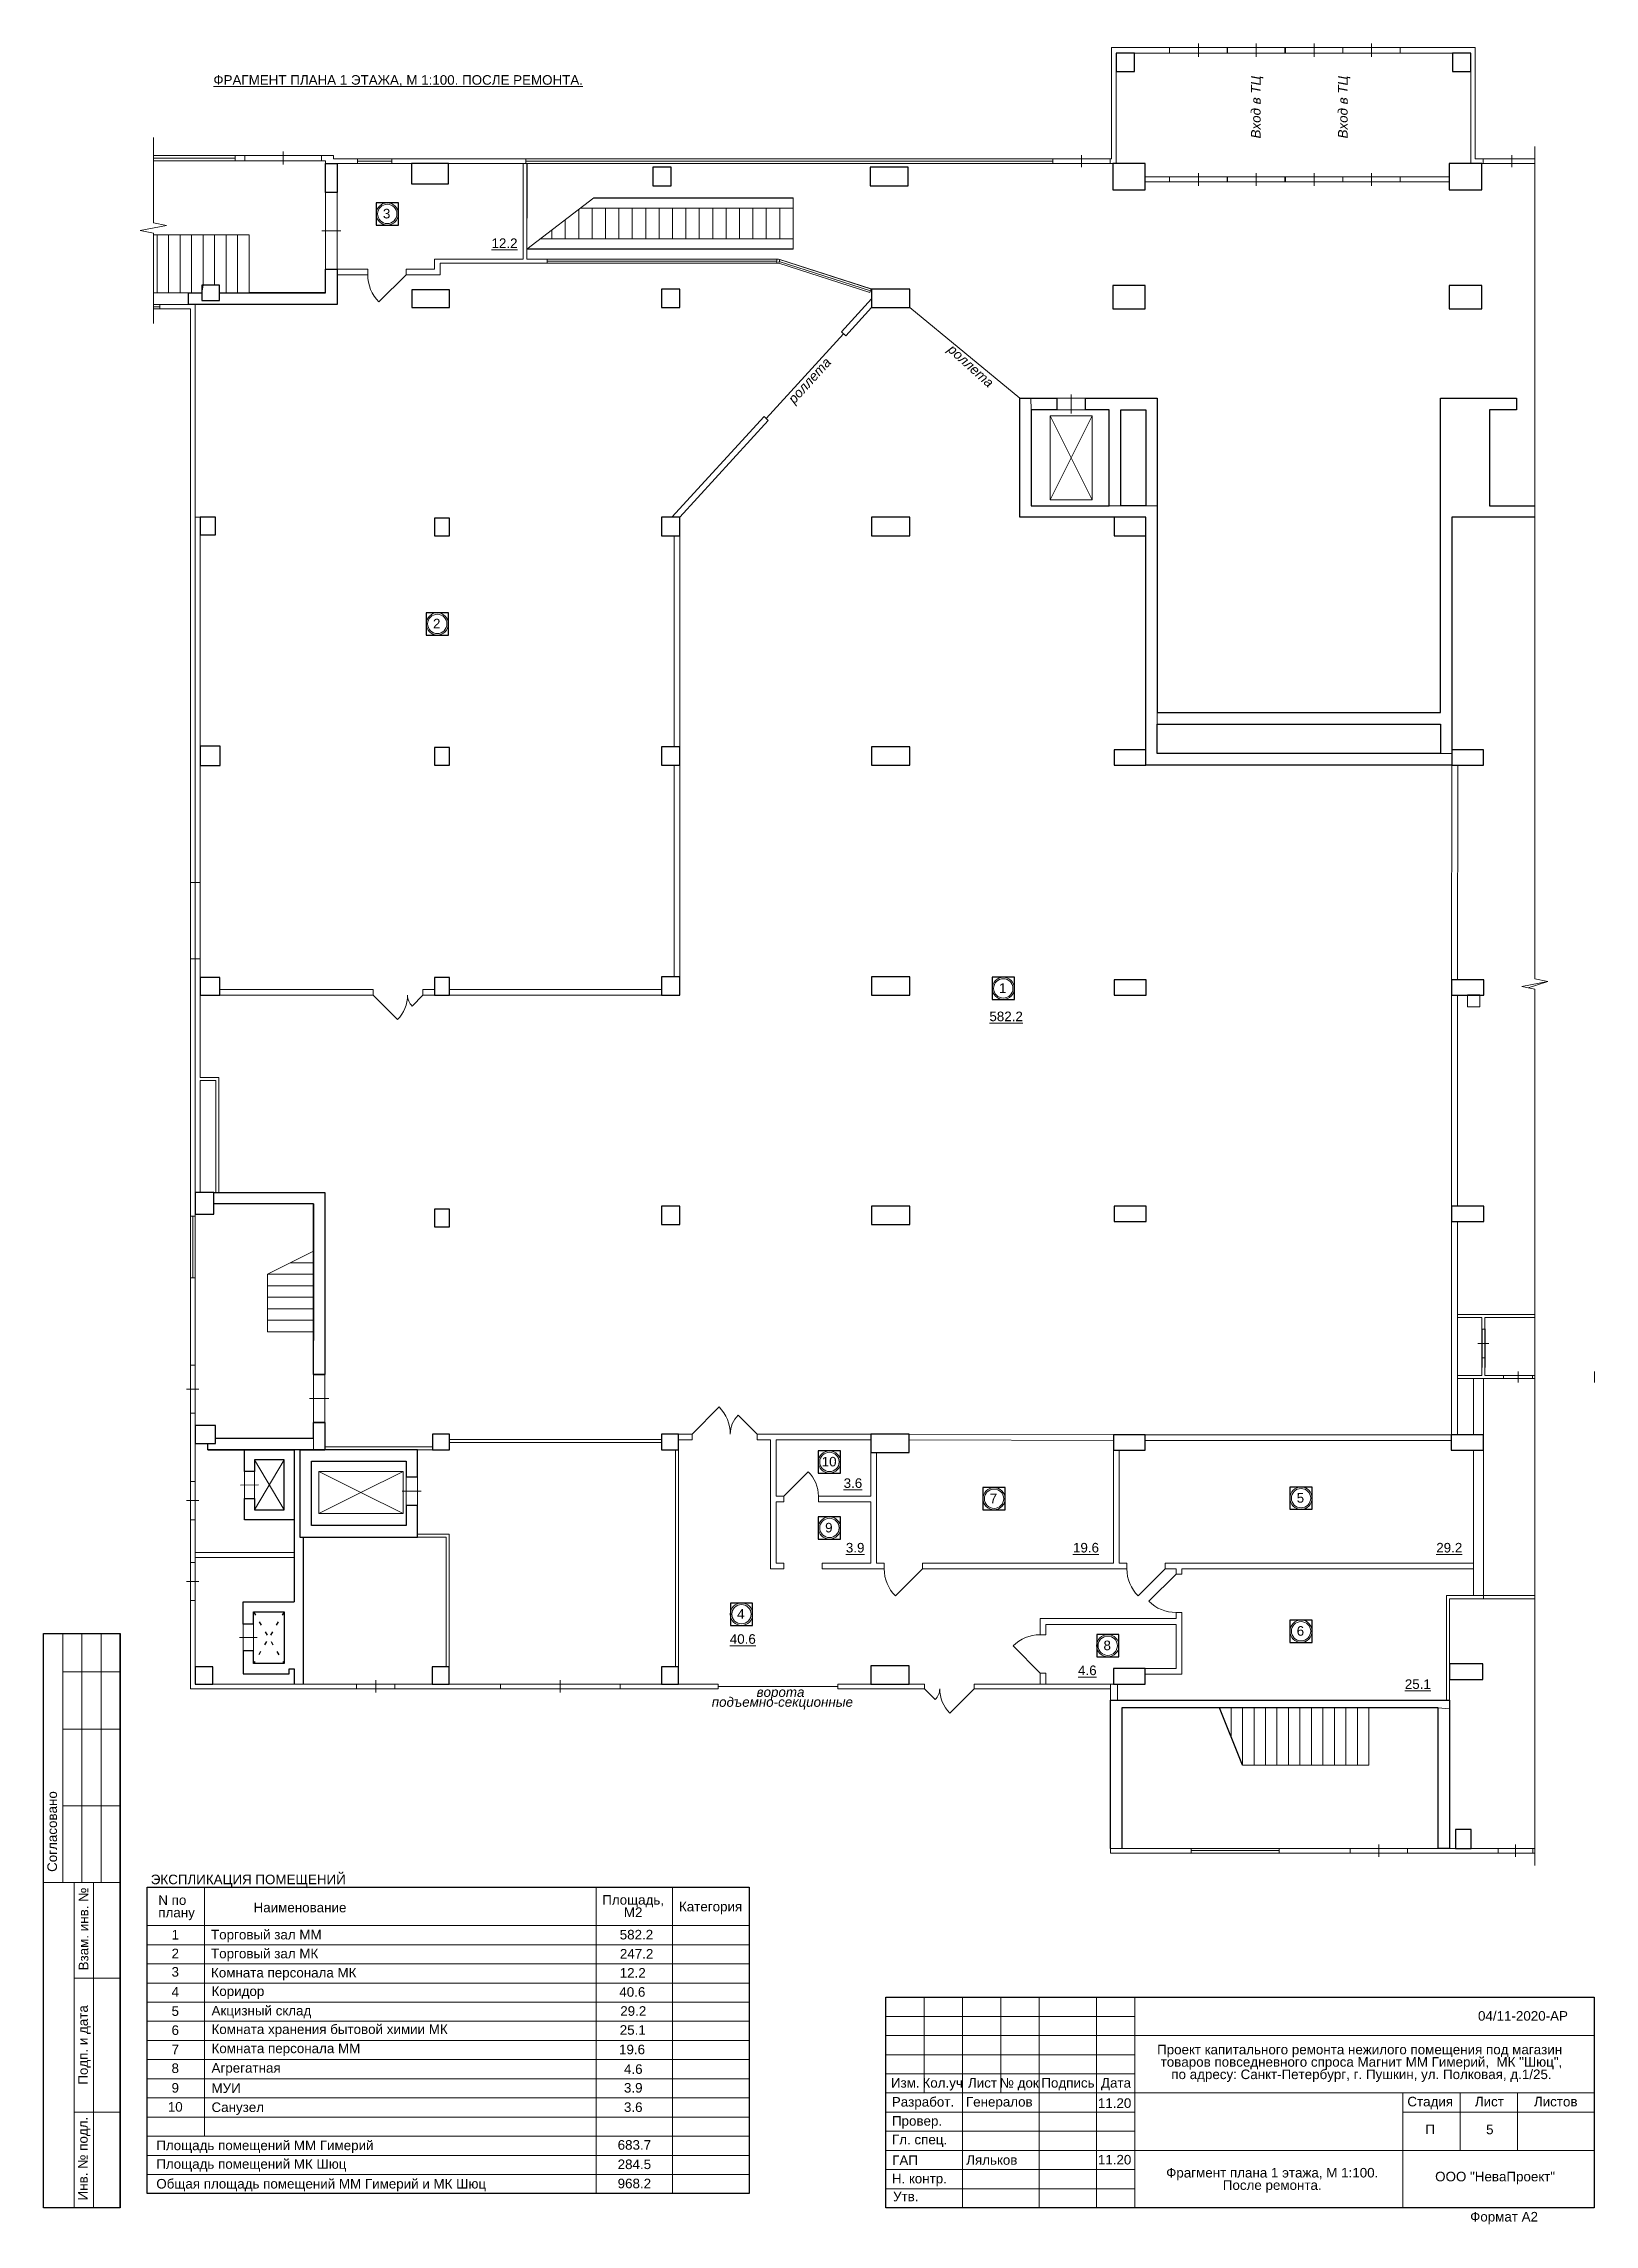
# Model space of a CAD drawing. Header units: metres. Extents: x 0 to 40.5, y 0.1 to 57.
import ezdxf
from ezdxf.enums import TextEntityAlignment as Align

# ---------------------------------------------------------------- set-up
doc = ezdxf.new("R2010")
doc.units = ezdxf.units.M
doc.header["$MEASUREMENT"] = 0
doc.linetypes.add('DGN Style 3', pattern=[9.138601, 6.527572, -2.611029])
doc.linetypes.add('PT_CUTCONTOUR', pattern=[0.3, 0.1, -0.2])
for name, color, linetype, lineweight in [('Level 63', 7, 'Continuous', 0), ('Капитальные стены', 7, 'Continuous', 30), ('Колонны', 4, 'Continuous', 13), ('лестницы', 134, 'Continuous', 0), ('Оборудование', 3, 'Continuous', 13)]:
    doc.layers.add(name, color=color, linetype=linetype, lineweight=lineweight)
doc.layers.add('YOLO_STAMP', color=1, linetype='Continuous')
doc.layers.add('YOLO_TABLE', color=1, linetype='Continuous')
doc.styles.add('GOST 2.304', font='cs_gost2304.shx')
doc.styles.add('Style-Arial', font='arial.ttf')
doc.styles.add('Style-Arial IF', font='')
doc.styles.get('Style-Arial IF').set_extended_font_data('Arial', italic=True)

msp = doc.modelspace()

# ---------------------------------------------------------------- texts
at = {"color": 7, "linetype": 'Continuous', "lineweight": 13, "style": 'Style-Arial'}
for s, p in [('%%uФРАГМЕНТ ПЛАНА 1 ЭТАЖА, М 1:100. ПОСЛЕ РЕМОНТА.%%U', (4.435, 56.193)), ('3', (8.863, 52.702)), ('2', (10.171, 41.996)), ('1', (24.954, 32.477)), ('10', (20.324, 20.112)), ('7', (24.713, 19.152)), ('5', (32.731, 19.165)), ('9', (20.413, 18.389)), ('4', (18.115, 16.136)), ('6', (32.731, 15.691)), ('8', (27.684, 15.313)), ('582.2', (15.048, 7.76)), ('247.2', (15.052, 7.261)), ('40.6', (15.038, 6.263)), ('12.2', (15.048, 6.762)), ('29.2', (15.062, 5.766)), ('25.1', (15.049, 5.271)), ('19.6', (15.03, 4.762)), ('4.6', (15.16, 4.249)), ('3.9', (15.159, 3.761)), ('3.6', (15.159, 3.255)), ('Площадь помещений ММ Гимерий', (2.944, 2.257)), ('Площадь помещений МК Шюц', (2.944, 1.771)), ('683.7', (14.994, 2.269)), ('284.5', (14.994, 1.763)), ('Общая площадь помещений ММ Гимерий и МК Шюц', (2.944, 1.255)), ('968.2', (14.994, 1.262)), ('ООО "НеваПроект"', (36.347, 1.443))]:
    msp.add_text(s, height=0.25, dxfattribs=at).set_placement(p, align=Align.TOP_LEFT)
at = {"color": 7, "linetype": 'Continuous', "lineweight": 13, "style": 'Style-Arial IF'}
for p in [(31.538, 54.54), (33.811, 54.54)]:
    msp.add_text('Вход в ТЦ', height=0.25, rotation=90, dxfattribs=at).set_placement(p, align=Align.TOP_LEFT)
at = {"color": 7, "linetype": 'DGN Style 3', "lineweight": 13, "style": 'Style-Arial IF'}
for rotation, p in [(317.8361, (23.763, 49.185)), (47.8361, (19.422, 47.764))]:
    msp.add_text('роллета', height=0.25, rotation=rotation, dxfattribs=at).set_placement(p, align=Align.TOP_LEFT)
at = {"color": 7, "lineweight": 13, "style": 'Style-Arial'}
msp.add_text('ЭКСПЛИКАЦИЯ ПОМЕЩЕНИЙ ', height=0.25, dxfattribs=at).set_placement((5.395, 9.077), align=Align.MIDDLE_CENTER)
at = {"color": 7, "linetype": 'Continuous', "lineweight": 0, "style": 'Style-Arial'}
for s, p in [('1', (3.439, 7.758)), ('2', (3.439, 7.269)), ('4', (3.439, 6.265)), ('3', (3.439, 6.788)), ('5', (3.439, 5.764)), ('6', (3.439, 5.266)), ('7', (3.439, 4.76)), ('8', (3.439, 4.272)), ('9', (3.439, 3.76)), ('10', (3.439, 3.263)), ('Генералов', (24.962, 3.395))]:
    msp.add_text(s, height=0.25, dxfattribs=at).set_placement(p, align=Align.TOP_CENTER)
for s, p in [('Торговый зал ММ', (4.373, 7.761)), ('Торговый зал МК', (4.373, 7.267)), ('Комната персонала МК', (4.373, 6.767)), ('Коридор', (4.386, 6.284)), ('Акцизный склад', (4.386, 5.775)), ('Комната хранения бытовой химии МК', (4.386, 5.29)), ('Комната персонала ММ', (4.386, 4.79)), ('Агрегатная', (4.386, 4.281)), ('МУИ', (4.386, 3.752)), ('Санузел', (4.386, 3.253))]:
    msp.add_text(s, height=0.25, dxfattribs=at).set_placement(p, align=Align.TOP_LEFT)
at = {"color": 7, "linetype": 'Continuous', "lineweight": 13, "style": 'Style-Arial'}
msp.add_text('04/11-2020-АР', height=0.25, dxfattribs=at).set_placement((38.641, 5.638), align=Align.TOP_CENTER)
at = {"color": 7, "linetype": 'Continuous', "lineweight": 30, "style": 'Style-Arial'}
msp.add_text('5', height=0.25, dxfattribs=at).set_placement((37.678, 2.672), align=Align.TOP_LEFT)
at = {"color": 7, "lineweight": 13, "style": 'Style-Arial'}
msp.add_text('Ляльков', height=0.25, dxfattribs=at).set_placement((24.099, 1.876), align=Align.TOP_LEFT)
at = {"color": 7, "linetype": 'Continuous', "lineweight": 13, "char_height": 0.25, "style": 'Style-Arial'}
for s, insert, attachment_point, line_spacing_factor in [('\\L12.2', (11.699, 51.929), 1, 0.6), ('\\L582.2', (24.704, 31.739), 1, 0.6), ('\\L3.6', (20.897, 19.551), 1, 0.6), ('\\L3.9', (20.955, 17.865), 1, 0.6), ('\\L19.6', (26.887, 17.865), 1, 0.6), ('\\L29.2', (36.376, 17.865), 1, 0.6), ('\\L40.6', (17.923, 15.48), 1, 0.6), ('\\L4.6', (27.02, 14.662), 1, 0.6), ('\\L25.1', (35.555, 14.302), 1, 0.6), ('N по \\Pплану', (2.996, 8.337), 4, 0.776524), ('Наименование', (5.485, 8.342), 4, 0.6), ('Проект капитального ремонта нежилого помещения под магазин\\P товаров повседневного спроса Магнит ММ Гимерий,  МК "Шюц",\\P по адресу: Санкт-Петербург, г. Пушкин, ул. Полковая, д.1/25.', (34.374, 4.76), 2, 0.776524), ('Фрагмент плана 1 этажа, М 1:100.\\PПосле ремонта.', (32.092, 1.219), 5, 0.776524)]:
    msp.add_mtext(s, dxfattribs=dict(at, insert=insert, attachment_point=attachment_point, line_spacing_factor=line_spacing_factor))
at = {"color": 7, "linetype": 'DGN Style 3', "lineweight": 13, "insert": (19.248, 14.094), "char_height": 0.25, "attachment_point": 2, "line_spacing_factor": 0.621037, "style": 'Style-Arial IF'}
msp.add_mtext('ворота\\P подъемно-секционные', dxfattribs=at)
at = {"color": 7, "linetype": 'Continuous', "lineweight": 0, "char_height": 0.25}
for s, insert, attachment_point, line_spacing_factor, style in [('Площадь,\\PМ2', (15.399, 8.668), 2, 0.776524, 'Style-Arial'), ('Категория', (17.422, 8.493), 2, 0.6, 'Style-Arial'), ('\\fArial|b0|i0|c204204|p39;П', (36.218, 2.551), 5, 0.72, 'GOST 2.304')]:
    msp.add_mtext(s, dxfattribs=dict(at, insert=insert, attachment_point=attachment_point, line_spacing_factor=line_spacing_factor, style=style))
at = {"color": 7, "linetype": 'Continuous', "lineweight": 30, "char_height": 0.25, "attachment_point": 1, "line_spacing_factor": 0.72, "style": 'GOST 2.304'}
for insert in [(27.537, 3.361), (27.537, 1.883)]:
    msp.add_mtext('\\fArial|b0|i0|c204204|p39;11.20', dxfattribs=dict(at, insert=insert))
at = {"layer": 'Level 63', "color": 7, "linetype": 'Continuous', "lineweight": 0, "style": 'Style-Arial'}
for s, p in [('Согласовано', (0.224, 10.327)), ('Взам. инв. №', (1.043, 7.784)), ('Подп. и дата', (1.03, 4.755)), ('Инв. № подл.', (1.025, 1.787))]:
    msp.add_text(s, height=0.25002, rotation=90, dxfattribs=at).set_placement(p, align=Align.MIDDLE_CENTER)
for s, p in [('Изм.', (22.507, 3.765)), ('Кол.уч', (23.484, 3.765)), ('Лист', (24.523, 3.765)), ('№ док', (25.482, 3.765)), ('Подпись', (26.756, 3.765)), ('Дата', (28.011, 3.765)), ('Разработ.', (22.969, 3.269)), ('Провер.', (22.814, 2.771)), ('Стадия', (36.218, 3.275)), ('Лист', (37.763, 3.275)), ('Листов', (39.496, 3.275)), ('Гл. спец.', (22.881, 2.284)), ('ГАП', (22.501, 1.743)), ('Н. контр.', (22.875, 1.265)), ('Утв.', (22.52, 0.798)), ('Формат А2', (38.147, 0.269))]:
    msp.add_text(s, height=0.25, dxfattribs=at).set_placement(p, align=Align.MIDDLE_CENTER)

# ---------------------------------------------------------------- linework, layer by layer
at = {"color": 7, "lineweight": 0}
for p, q in [((30.162, 57.017), (30.162, 56.667)), ((31.674, 57.017), (31.674, 56.667)), ((33.186, 57.017), (33.186, 56.667)), ((34.684, 57.017), (34.684, 56.667)), ((6.256, 54.197), (6.256, 53.857)), ((27.107, 54.107), (27.107, 53.787)), ((38.354, 54.107), (38.354, 53.787)), ((30.162, 53.637), (30.162, 53.307)), ((31.674, 53.637), (31.674, 53.307)), ((33.186, 53.637), (33.186, 53.307)), ((34.684, 53.637), (34.684, 53.307)), ((7.266, 52.129), (7.766, 52.129)), ((26.841, 47.857), (26.841, 47.357)), ((37.466, 23.072), (37.746, 23.072)), ((38.511, 22.337), (38.511, 22.057)), ((40.506, 22.337), (40.506, 22.057)), ((3.736, 21.882), (4.056, 21.882)), ((6.946, 21.634), (7.446, 21.634)), ((6.281, 20.032), (5.511, 18.732)), ((6.281, 18.732), (5.511, 20.032)), ((5.146, 19.376), (5.611, 19.383)), ((3.736, 18.969), (4.056, 18.969)), ((9.366, 19.215), (9.866, 19.215)), ((3.736, 16.857), (4.056, 16.857)), ((5.116, 15.396), (5.581, 15.396)), ((8.675, 14.277), (8.675, 13.957)), ((13.495, 14.277), (13.495, 13.957)), ((34.879, 9.987), (34.879, 9.667)), ((38.446, 9.987), (38.446, 9.667))]:
    msp.add_line(p, q, dxfattribs=at)
at = {"color": 7, "lineweight": 13}
for p, q in [((12.526, 53.887), (12.526, 51.387)), ((12.626, 53.887), (12.597, 53.887)), ((12.626, 51.387), (12.626, 53.887)), ((14.376, 52.987), (19.576, 52.987)), ((19.576, 52.987), (19.576, 51.647)), ((14.024, 52.717), (19.576, 52.717)), ((5.366, 52.027), (2.868, 52.027)), ((5.366, 50.507), (5.366, 52.027)), ((19.576, 51.917), (12.979, 51.917)), ((12.526, 51.387), (10.206, 51.387)), ((10.356, 51.287), (13.149, 51.287)), ((19.576, 51.647), (12.626, 51.647)), ((13.149, 51.387), (12.626, 51.387)), ((13.149, 51.287), (13.149, 51.387)), ((2.868, 50.507), (3.784, 50.507)), ((3.956, 33.113), (4.086, 33.113)), ((4.086, 33.113), (4.086, 30.017)), ((4.086, 30.017), (4.576, 30.017)), ((4.576, 30.017), (4.576, 27.017)), ((6.666, 27.017), (6.586, 27.017)), ((5.846, 23.379), (5.846, 24.879)), ((7.046, 23.379), (5.846, 23.379)), ((37.346, 22.157), (37.346, 20.687)), ((37.606, 22.157), (37.606, 16.487)), ((37.346, 16.487), (37.346, 20.287)), ((3.956, 17.617), (6.546, 17.617)), ((3.956, 17.487), (6.546, 17.487)), ((34.616, 13.557), (34.616, 12.057)), ((34.616, 12.057), (31.316, 12.057))]:
    msp.add_line(p, q, dxfattribs=at)
for p, q in [((12.626, 53.887), (12.626, 52.457)), ((14.376, 52.987), (19.576, 52.987)), ((19.576, 51.647), (12.626, 51.647)), ((7.366, 50.507), (5.366, 50.507)), ((3.956, 20.457), (4.286, 20.457)), ((2, 0.5), (2, 15.5))]:
    msp.add_line(p, q)
at = {"color": 7, "linetype": 'Continuous', "lineweight": 13}
for p, q in [((10.206, 51.287), (10.206, 51.387)), ((10.206, 51.287), (10.206, 51.129)), ((10.356, 51.287), (10.356, 50.979)), ((7.666, 51.129), (8.466, 51.129)), ((7.666, 50.979), (8.466, 50.979)), ((8.466, 51.129), (8.466, 50.979)), ((9.466, 50.979), (8.759, 50.272)), ((9.466, 51.129), (9.466, 50.979)), ((9.466, 51.129), (10.206, 51.129)), ((9.466, 50.979), (10.356, 50.979)), ((20.841, 49.49), (21.626, 50.349)), ((20.952, 49.388), (21.626, 50.127)), ((20.952, 49.388), (20.841, 49.49)), ((16.413, 44.647), (18.817, 47.276)), ((18.927, 47.174), (18.817, 47.276)), ((16.616, 44.647), (18.927, 47.174)), ((16.466, 44.167), (16.466, 38.657)), ((16.616, 44.167), (16.616, 38.657)), ((16.466, 38.177), (16.466, 32.647)), ((16.616, 38.177), (16.616, 32.647)), ((36.778, 32.567), (36.786, 38.177)), ((36.928, 32.566), (36.936, 38.176)), ((8.606, 32.317), (4.606, 32.317)), ((8.606, 32.167), (4.606, 32.167)), ((8.606, 32.317), (8.606, 32.167)), ((8.606, 32.167), (9.243, 31.53)), ((9.906, 32.167), (9.624, 31.884)), ((10.206, 32.317), (9.906, 32.317)), ((9.906, 32.317), (9.906, 32.167)), ((10.206, 32.167), (9.906, 32.167)), ((16.136, 32.317), (10.606, 32.317)), ((16.136, 32.167), (10.606, 32.167)), ((36.778, 32.167), (36.778, 26.657)), ((36.928, 32.167), (36.928, 26.657)), ((36.778, 26.257), (36.778, 20.687)), ((36.928, 26.257), (36.928, 20.687)), ((36.928, 23.827), (36.928, 23.747)), ((36.928, 22.237), (36.928, 22.157)), ((16.936, 20.707), (17.644, 21.414)), ((18.636, 20.707), (18.141, 21.201)), ((16.936, 20.707), (16.586, 20.707)), ((16.936, 20.557), (16.586, 20.557)), ((16.936, 20.557), (16.936, 20.707)), ((21.606, 20.707), (18.636, 20.707)), ((18.636, 20.557), (18.636, 20.707)), ((18.986, 20.557), (18.636, 20.557)), ((18.986, 18.937), (18.986, 20.557)), ((21.606, 20.557), (19.136, 20.557)), ((19.136, 19.087), (19.136, 20.557)), ((27.946, 20.687), (22.606, 20.707)), ((27.946, 20.537), (22.606, 20.557)), ((28.776, 20.687), (36.766, 20.687)), ((28.776, 20.537), (36.766, 20.537)), ((21.606, 20.227), (21.606, 19.087)), ((21.756, 20.227), (21.756, 18.937)), ((27.946, 20.287), (27.946, 17.337)), ((28.096, 20.287), (28.096, 17.337)), ((19.336, 19.087), (19.973, 19.723)), ((18.986, 17.187), (18.986, 18.937)), ((19.136, 19.087), (19.336, 19.087)), ((19.136, 17.337), (19.136, 18.937)), ((19.136, 18.937), (19.336, 18.937)), ((19.336, 18.937), (19.336, 19.087)), ((20.236, 18.937), (20.236, 19.087)), ((20.236, 19.087), (21.606, 19.087)), ((20.236, 18.937), (21.606, 18.937)), ((21.606, 18.937), (21.606, 17.337)), ((21.756, 18.937), (21.756, 17.337)), ((18.986, 17.187), (19.336, 17.187)), ((19.136, 17.337), (19.336, 17.337)), ((19.336, 17.187), (19.336, 17.337)), ((20.336, 17.187), (20.336, 17.337)), ((20.336, 17.337), (21.606, 17.337)), ((20.336, 17.187), (21.956, 17.187)), ((21.756, 17.337), (21.956, 17.337)), ((21.956, 17.337), (21.956, 17.187)), ((22.956, 17.187), (22.249, 16.479)), ((22.956, 17.337), (27.946, 17.337)), ((22.956, 17.337), (22.956, 17.187)), ((22.956, 17.187), (28.296, 17.187)), ((28.096, 17.337), (28.296, 17.337)), ((28.296, 17.337), (28.296, 17.187)), ((29.296, 17.187), (28.589, 16.479)), ((29.296, 17.337), (29.296, 17.187)), ((29.296, 17.337), (37.346, 17.337)), ((29.296, 17.187), (29.578, 17.187)), ((29.578, 17.047), (29.578, 17.187)), ((29.728, 17.187), (29.728, 17.047)), ((29.728, 17.187), (37.346, 17.187)), ((29.578, 17.047), (28.871, 16.339)), ((29.578, 17.047), (29.728, 17.047)), ((29.578, 15.887), (29.578, 16.047)), ((29.578, 16.047), (29.728, 16.047)), ((29.728, 16.047), (29.728, 14.437)), ((29.578, 15.887), (26.028, 15.887)), ((26.028, 15.887), (26.028, 15.467)), ((26.178, 15.467), (26.028, 15.467)), ((29.578, 15.737), (26.178, 15.737)), ((26.178, 15.737), (26.178, 15.467)), ((29.578, 15.737), (29.578, 14.587)), ((26.028, 14.467), (25.321, 15.174)), ((26.178, 14.467), (26.028, 14.467)), ((26.028, 14.467), (26.028, 14.177)), ((26.178, 14.467), (26.178, 14.177)), ((28.776, 14.587), (29.578, 14.587)), ((28.776, 14.437), (29.728, 14.437)), ((23.006, 14.057), (23.006, 14.177)), ((23.006, 14.057), (23.289, 13.774)), ((24.306, 14.057), (23.67, 13.42)), ((24.306, 14.057), (24.306, 14.177)), ((2.702, 8.872), (18.43, 8.872)), ((2.702, 8.872), (2.702, 0.872)), ((4.202, 8.872), (4.202, 2.372)), ((14.43, 8.872), (14.43, 0.872)), ((16.43, 8.872), (16.43, 0.872)), ((18.43, 8.872), (18.43, 0.872)), ((18.43, 8.872), (18.43, 0.872)), ((2.702, 7.872), (18.43, 7.872)), ((2.702, 2.372), (18.43, 2.372)), ((2.702, 1.872), (18.43, 1.872)), ((2.702, 1.372), (18.43, 1.372)), ((2.702, 0.872), (18.43, 0.872))]:
    msp.add_line(p, q, dxfattribs=at)
at = {"color": 7, "linetype": 'DGN Style 3', "lineweight": 13}
for p, q in [((22.626, 50.127), (25.496, 47.757)), ((18.872, 47.225), (20.896, 49.439)), ((17.616, 14.117), (20.746, 14.117))]:
    msp.add_line(p, q, dxfattribs=at)
at = {"color": 7, "lineweight": 30}
for p, q in [((6.546, 18.467), (6.546, 16.327)), ((6.776, 18.017), (6.776, 14.177)), ((6.546, 14.579), (6.546, 14.177))]:
    msp.add_line(p, q, dxfattribs=at)
at = {"linetype": 'PT_CUTCONTOUR'}
for p, q in [((6.281, 16.062), (5.481, 14.712)), ((5.481, 16.062), (6.281, 14.712))]:
    msp.add_line(p, q, dxfattribs=at)
at = {"color": 7}
msp.add_line((31.316, 12.057), (30.716, 13.557), dxfattribs=at)
at = {"color": 7, "linetype": 'Continuous', "lineweight": 0}
for p, q in [((2.702, 7.372), (18.43, 7.372)), ((2.702, 6.872), (18.43, 6.872)), ((2.702, 6.372), (18.43, 6.372)), ((2.702, 5.872), (18.43, 5.872)), ((2.702, 5.372), (18.43, 5.372)), ((2.702, 4.872), (18.43, 4.872)), ((2.702, 4.372), (18.43, 4.372)), ((2.702, 3.872), (18.43, 3.872)), ((2.702, 3.372), (18.43, 3.372)), ((2.702, 2.872), (18.43, 2.872)), ((2.702, 2.372), (18.43, 2.372)), ((2.702, 2.372), (18.43, 2.372)), ((2.702, 1.872), (18.43, 1.872))]:
    msp.add_line(p, q, dxfattribs=at)
at = {"color": 7, "linetype": 'Continuous', "lineweight": 0, "flags": 128}
for points in [[(12.626, 53.887), (12.626, 51.387), (19.196, 51.387), (21.626, 50.607), (22.626, 50.607), (22.626, 50.127), (25.496, 47.757), (29.086, 47.757), (25.782, 47.757), (25.796, 47.457), (25.796, 44.947), (29.091, 44.947), (29.086, 38.477), (36.486, 38.477), (36.783, 38.477), (36.786, 38.577), (37.606, 38.577), (37.606, 38.177), (36.936, 38.176), (36.928, 32.566), (37.618, 32.567), (37.618, 32.167), (36.928, 32.167), (36.928, 26.657), (37.618, 26.657), (37.618, 26.257), (36.928, 26.257), (36.928, 20.687), (37.606, 20.687), (37.606, 16.406), (36.726, 16.407), (36.726, 13.535), (36.426, 13.557), (28.166, 13.557), (28.166, 9.887), (38.949, 9.887), (38.949, 32.327), (38.778, 32.36), (39.291, 32.526), (38.949, 32.592), (38.949, 53.887), (37.276, 53.887), (37.276, 56.287), (36.796, 56.287), (36.796, 56.767), (28.496, 56.767), (28.496, 56.287), (28.016, 56.287), (28.016, 53.887), (12.626, 53.887)], [(2.868, 50.507), (4.134, 50.507), (4.166, 50.707), (4.594, 50.707), (4.594, 50.507), (7.366, 50.507), (7.366, 53.957), (2.868, 53.957), (2.868, 52.336), (3.21, 52.27), (2.525, 52.137), (2.868, 52.071), (2.868, 50.507)], [(3.956, 26.447), (4.446, 26.447), (4.446, 26.717), (7.046, 26.717), (7.046, 20.299), (10.606, 20.297), (10.606, 20.487), (16.136, 20.487), (16.136, 20.297), (16.506, 20.297), (16.506, 14.627), (16.136, 14.627), (16.136, 14.177), (4.416, 14.177), (4.416, 14.627), (3.956, 14.627), (3.956, 20.457), (4.486, 20.457), (4.486, 20.927), (3.956, 20.927), (3.956, 26.447), (3.956, 26.447)]]:
    msp.add_lwpolyline(points, close=True, dxfattribs=at)
at = {"color": 7, "lineweight": 13, "flags": 128}
for points in [[(27.857, 54.007), (27.896, 54.007), (27.896, 56.917), (29.412, 56.917), (29.412, 56.767), (28.016, 56.767), (28.016, 53.887), (27.857, 53.887), (27.857, 54.007)], [(30.912, 56.917), (30.924, 56.917), (30.924, 56.767), (30.912, 56.767), (30.912, 56.917)], [(32.424, 56.917), (32.436, 56.917), (32.436, 56.767), (32.424, 56.767), (32.424, 56.917)], [(33.936, 56.917), (33.934, 56.917), (33.934, 56.767), (33.936, 56.767), (33.936, 56.917)], [(35.434, 56.917), (37.396, 56.917), (37.396, 54.007), (37.604, 54.007), (37.604, 53.887), (37.276, 53.887), (37.276, 56.767), (35.434, 56.767), (35.434, 56.917)], [(5.001, 54.097), (5.256, 54.097), (5.256, 53.957), (5.001, 53.957), (5.001, 54.097)], [(7.256, 54.097), (7.516, 54.097), (7.576, 54.097), (7.576, 54.007), (8.198, 54.007), (8.198, 53.887), (7.366, 53.887), (7.366, 53.957), (7.256, 53.957), (7.256, 54.097)], [(9.098, 54.007), (12.597, 54.007), (12.597, 53.887), (9.098, 53.887), (9.098, 54.007)], [(28.776, 53.537), (29.412, 53.537), (29.412, 53.407), (28.776, 53.407), (28.776, 53.537)], [(30.912, 53.537), (30.924, 53.537), (30.924, 53.407), (30.912, 53.407), (30.912, 53.537)], [(32.424, 53.537), (32.436, 53.537), (32.436, 53.407), (32.424, 53.407), (32.424, 53.537)], [(33.934, 53.537), (33.936, 53.537), (33.936, 53.407), (33.934, 53.407), (33.934, 53.537)], [(35.434, 53.537), (36.716, 53.537), (36.716, 53.407), (35.434, 53.407), (35.434, 53.537)], [(19.149, 51.387), (19.196, 51.387), (19.232, 51.375), (19.202, 51.28), (19.181, 51.287), (19.149, 51.287), (19.149, 51.387)], [(3.956, 26.399), (3.836, 26.399), (3.836, 33.113), (3.956, 33.113), (3.956, 26.399)], [(3.836, 22.507), (3.956, 22.507), (3.956, 24.789), (3.836, 24.789), (3.836, 22.507)], [(3.836, 19.469), (3.956, 19.469), (3.956, 21.257), (3.836, 21.257), (3.836, 19.469)], [(16.136, 20.567), (10.606, 20.567), (10.606, 20.487), (16.136, 20.487), (16.136, 20.567)], [(7.346, 20.377), (10.156, 20.377), (10.156, 20.297), (7.346, 20.297), (7.346, 20.377)], [(16.506, 14.627), (16.586, 14.627), (16.586, 20.297), (16.506, 20.297), (16.506, 14.627)], [(3.836, 17.357), (3.956, 17.357), (3.956, 18.469), (3.836, 18.469), (3.836, 17.357)], [(3.836, 16.357), (3.836, 14.057), (8.175, 14.057), (8.175, 14.177), (3.956, 14.177), (3.956, 16.357), (3.836, 16.357)], [(9.175, 14.177), (11.93, 14.177), (11.93, 14.057), (9.175, 14.057), (9.175, 14.177)], [(15.06, 14.177), (17.616, 14.177), (17.616, 14.057), (15.06, 14.057), (15.06, 14.177)], [(27.866, 14.177), (28.046, 14.177), (28.046, 13.757), (27.866, 13.757), (27.866, 14.177)], [(27.866, 9.767), (29.976, 9.767), (29.976, 9.887), (27.866, 9.887), (27.866, 9.767)], [(32.276, 9.887), (34.129, 9.887), (34.129, 9.767), (32.276, 9.767), (32.276, 9.887)], [(35.629, 9.887), (37.996, 9.887), (37.996, 9.767), (35.629, 9.767), (35.629, 9.887)]]:
    msp.add_lwpolyline(points, close=True, dxfattribs=at)
at = {"color": 7, "lineweight": 0, "flags": 128}
for points in [[(29.412, 56.917), (30.912, 56.917), (30.912, 56.767), (29.412, 56.767), (29.412, 56.917)], [(30.924, 56.917), (32.424, 56.917), (32.424, 56.767), (30.924, 56.767), (30.924, 56.917)], [(32.436, 56.917), (33.936, 56.917), (33.936, 56.767), (32.436, 56.767), (32.436, 56.917)], [(33.934, 56.917), (35.434, 56.917), (35.434, 56.767), (33.934, 56.767), (33.934, 56.917)], [(5.256, 54.097), (7.256, 54.097), (7.256, 53.957), (5.256, 53.957), (5.256, 54.097)], [(8.198, 54.007), (9.098, 54.007), (9.098, 53.887), (8.198, 53.887), (8.198, 54.007)], [(8.198, 54.007), (9.098, 54.007), (9.098, 53.947), (8.198, 53.947), (8.198, 54.007)], [(12.597, 54.007), (26.357, 54.007), (26.357, 53.887), (12.597, 53.887), (12.597, 54.007)], [(26.357, 54.007), (12.597, 54.007), (12.597, 53.948), (26.357, 53.948), (26.357, 54.007)], [(26.357, 54.007), (27.857, 54.007), (27.857, 53.887), (26.357, 53.887), (26.357, 54.007)], [(29.412, 53.537), (30.912, 53.537), (30.912, 53.407), (29.412, 53.407), (29.412, 53.537)], [(30.924, 53.537), (32.424, 53.537), (32.424, 53.407), (30.924, 53.407), (30.924, 53.537)], [(32.436, 53.537), (33.936, 53.537), (33.936, 53.407), (32.436, 53.407), (32.436, 53.537)], [(33.934, 53.537), (35.434, 53.537), (35.434, 53.407), (33.934, 53.407), (33.934, 53.537)], [(7.366, 53.129), (7.666, 53.129), (7.666, 51.129), (7.366, 51.129), (7.366, 53.129)], [(13.149, 51.387), (19.149, 51.387), (19.149, 51.287), (13.149, 51.287), (13.149, 51.387)], [(19.149, 51.387), (13.149, 51.387), (13.149, 51.338), (19.149, 51.338), (19.149, 51.387)], [(19.232, 51.375), (21.613, 50.611), (21.582, 50.516), (19.202, 51.28), (19.232, 51.375)], [(19.232, 51.375), (21.613, 50.611), (21.598, 50.565), (19.217, 51.329), (19.232, 51.375)], [(26.464, 47.757), (27.218, 47.757), (27.218, 47.457), (26.464, 47.457), (26.464, 47.757)], [(3.836, 35.113), (4.086, 35.113), (4.086, 33.113), (3.836, 33.113), (3.836, 35.113)], [(3.836, 35.113), (3.961, 35.113), (3.961, 33.113), (3.836, 33.113), (3.836, 35.113)], [(3.836, 26.399), (3.956, 26.399), (3.956, 24.789), (3.836, 24.789), (3.836, 26.399)], [(3.898, 26.399), (3.956, 26.399), (3.956, 24.789), (3.898, 24.789), (3.898, 26.399)], [(37.566, 23.449), (37.646, 23.449), (37.646, 22.696), (37.566, 22.696), (37.566, 23.449)], [(3.836, 22.507), (3.956, 22.507), (3.956, 21.257), (3.836, 21.257), (3.836, 22.507)], [(7.046, 22.259), (7.346, 22.259), (7.346, 21.009), (7.046, 21.009), (7.046, 22.259)], [(38.135, 22.237), (38.888, 22.237), (38.888, 22.157), (38.135, 22.157), (38.135, 22.237)], [(5.511, 20.032), (6.281, 20.032), (6.281, 18.732), (5.511, 18.732), (5.511, 20.032)], [(3.836, 19.469), (3.956, 19.469), (3.956, 18.469), (3.836, 18.469), (3.836, 19.469)], [(5.246, 19.728), (5.511, 19.728), (5.511, 19.028), (5.246, 19.028), (5.246, 19.728)], [(9.466, 19.591), (9.766, 19.591), (9.766, 18.838), (9.466, 18.838), (9.466, 19.591)], [(3.836, 17.357), (3.956, 17.357), (3.956, 16.357), (3.836, 16.357), (3.836, 17.357)], [(5.216, 15.746), (5.481, 15.746), (5.481, 15.046), (5.216, 15.046), (5.216, 15.746)], [(8.175, 14.177), (9.175, 14.177), (9.175, 14.057), (8.175, 14.057), (8.175, 14.177)], [(11.93, 14.177), (15.06, 14.177), (15.06, 14.057), (11.93, 14.057), (11.93, 14.177)], [(29.976, 9.887), (32.276, 9.887), (32.276, 9.767), (29.976, 9.767), (29.976, 9.887)], [(29.976, 9.828), (32.276, 9.828), (32.276, 9.767), (29.976, 9.767), (29.976, 9.828)], [(34.129, 9.887), (35.629, 9.887), (35.629, 9.767), (34.129, 9.767), (34.129, 9.887)], [(37.996, 9.887), (38.896, 9.887), (38.896, 9.767), (37.996, 9.767), (37.996, 9.887)]]:
    msp.add_lwpolyline(points, close=True, dxfattribs=at)
at = {"lineweight": 0, "flags": 128}
for points in [[(2.868, 49.71), (2.868, 52.071), (2.525, 52.137), (3.21, 52.27), (2.868, 52.336), (2.868, 54.565)], [(38.949, 9.444), (38.949, 32.327), (38.607, 32.393), (39.291, 32.526), (38.949, 32.592), (38.949, 54.333)]]:
    msp.add_lwpolyline(points, dxfattribs=at)
at = {"color": 7, "lineweight": 0, "flags": 128}
for points in [[(2.868, 54.097), (5.001, 54.097), (5.001, 53.957), (2.868, 53.957)], [(2.868, 54.024), (5.001, 54.024), (5.001, 54.097), (2.868, 54.097)], [(38.949, 53.887), (37.604, 53.887), (37.604, 54.007), (38.949, 54.007)], [(2.868, 50.207), (3.035, 50.207), (3.035, 50.087), (2.868, 50.087)], [(2.868, 50.145), (3.035, 50.145), (3.035, 50.207), (2.868, 50.207)], [(9.388, 19.732), (7.188, 19.732)], [(7.188, 19.732), (7.188, 18.632)], [(8.288, 19.182), (7.188, 19.732), (8.288, 19.182)], [(9.388, 19.732), (8.288, 19.182), (9.388, 19.732)], [(9.388, 18.632), (9.388, 19.732)], [(8.288, 19.182), (7.188, 18.632), (8.288, 19.182)], [(9.388, 18.632), (8.288, 19.182), (9.388, 18.632)], [(7.188, 18.632), (9.388, 18.632)]]:
    msp.add_lwpolyline(points, dxfattribs=at)
at = {"color": 7, "lineweight": 30, "flags": 128}
for points in [[(7.366, 53.129), (7.366, 53.887), (7.666, 53.887), (7.666, 53.887), (7.666, 53.129), (7.366, 53.129)], [(28.136, 47.457), (28.786, 47.457), (28.786, 44.947), (28.136, 44.947), (28.136, 47.457)], [(29.086, 39.247), (36.486, 39.247), (36.486, 38.477), (29.086, 38.477), (29.086, 39.247)], [(5.246, 19.728), (5.246, 20.297), (6.546, 20.297), (6.546, 18.467), (5.246, 18.467), (5.246, 19.028), (5.511, 19.028), (5.511, 18.732), (6.281, 18.732), (6.281, 20.032), (5.511, 20.032), (5.511, 19.728), (5.246, 19.728)], [(9.466, 19.591), (9.766, 19.591), (9.766, 20.297), (6.696, 20.297), (6.696, 18.017), (9.766, 18.017), (9.766, 18.838), (9.466, 18.838), (9.466, 18.317), (6.996, 18.317), (6.996, 19.997), (9.466, 19.997), (9.466, 19.591)]]:
    msp.add_lwpolyline(points, close=True, dxfattribs=at)
for points in [[(4.594, 50.507), (7.366, 50.507), (7.366, 51.129), (7.666, 51.129), (7.666, 50.207), (4.086, 50.207), (3.784, 50.207), (3.784, 50.507), (4.134, 50.507)], [(38.949, 44.647), (36.786, 44.647), (36.786, 38.177), (28.786, 38.177), (28.786, 44.647), (25.496, 44.647), (25.496, 47.757), (26.464, 47.757), (26.464, 47.457), (25.796, 47.457), (25.796, 44.947), (27.836, 44.947), (27.836, 47.457), (27.218, 47.457), (27.218, 47.757), (29.086, 47.757), (29.086, 39.547), (36.486, 39.547), (36.486, 47.757), (38.476, 47.757), (38.476, 47.457), (37.766, 47.457), (37.766, 44.947), (38.949, 44.947)], [(4.446, 27.017), (7.346, 27.017), (7.346, 22.259), (7.046, 22.259), (7.046, 26.717), (4.446, 26.717)], [(4.486, 20.597), (7.046, 20.597), (7.046, 21.009), (7.346, 21.009), (7.346, 20.297), (4.286, 20.297), (4.286, 20.457)], [(5.481, 15.746), (5.216, 15.746), (5.216, 16.327), (6.546, 16.327)], [(5.481, 15.746), (5.481, 16.062), (6.281, 16.062), (6.281, 14.712), (5.481, 14.712), (5.481, 15.046), (5.216, 15.046), (5.216, 14.447), (6.414, 14.447), (6.414, 14.579), (6.546, 14.579)], [(27.866, 9.887), (27.866, 13.757), (36.726, 13.757), (36.726, 9.887), (36.426, 9.887), (36.426, 13.557), (28.166, 13.557), (28.166, 9.887)]]:
    msp.add_lwpolyline(points, dxfattribs=at)
at = {"color": 7, "lineweight": 13, "flags": 128}
for points in [[(3.836, 50.087), (3.035, 50.087), (3.035, 50.207), (3.956, 50.207)], [(3.836, 50.087), (3.836, 35.113), (3.956, 35.113), (3.956, 50.207)], [(3.956, 44.647), (4.086, 44.647), (4.086, 35.113), (3.956, 35.113)], [(4.086, 27.017), (4.086, 29.937), (4.496, 29.937), (4.496, 27.017)], [(36.928, 23.827), (38.949, 23.827)], [(38.949, 23.747), (37.646, 23.747), (37.646, 23.449), (37.566, 23.449), (37.566, 23.747), (36.928, 23.747)], [(36.928, 22.237), (37.566, 22.237), (37.566, 22.696), (37.646, 22.696), (37.646, 22.237), (38.135, 22.237), (38.135, 22.157), (36.928, 22.157)], [(38.888, 22.237), (38.949, 22.237)], [(38.949, 22.157), (38.888, 22.157), (38.888, 22.237)], [(9.766, 18.097), (10.596, 18.097), (10.596, 14.627)], [(10.516, 14.627), (10.516, 18.017), (9.766, 18.017)], [(38.949, 16.487), (36.646, 16.487), (36.646, 13.757), (36.726, 13.757), (36.726, 16.407), (38.949, 16.407)], [(23.006, 14.057), (20.746, 14.057), (20.746, 14.177), (23.006, 14.177)], [(24.306, 14.177), (27.866, 14.177), (27.866, 14.057), (24.306, 14.057)], [(38.949, 9.767), (38.896, 9.767), (38.896, 9.887), (38.949, 9.887)]]:
    msp.add_lwpolyline(points, dxfattribs=at)
at = {"color": 7, "linetype": 'Continuous', "lineweight": 0, "flags": 128}
for points in [[(37.188, 32.167), (37.188, 31.867)], [(37.518, 31.867), (37.518, 32.167)], [(37.188, 31.867), (37.518, 31.867)]]:
    msp.add_lwpolyline(points, dxfattribs=at)
at = {"flags": 128}
for points in [[(37.566, 23.457), (37.566, 22.447)], [(37.646, 23.457), (37.646, 22.447)]]:
    msp.add_lwpolyline(points, dxfattribs=at)
at = {"color": 7, "linetype": 'Continuous', "lineweight": 13}
for centre, radius in [((8.976, 52.569), 0.291), ((8.976, 52.569), 0.252), ((10.283, 41.863), 0.291), ((10.283, 41.863), 0.252), ((25.067, 32.345), 0.291), ((25.067, 32.345), 0.252), ((20.526, 19.979), 0.291), ((20.526, 19.979), 0.252), ((24.826, 19.019), 0.291), ((24.826, 19.019), 0.252), ((32.844, 19.032), 0.291), ((32.844, 19.032), 0.252), ((20.526, 18.256), 0.291), ((20.526, 18.256), 0.252), ((18.228, 16.003), 0.291), ((18.228, 16.003), 0.252), ((27.796, 15.18), 0.291), ((27.796, 15.18), 0.252), ((32.844, 15.558), 0.291), ((32.844, 15.558), 0.252)]:
    msp.add_circle(centre, radius, dxfattribs=at)
at = {"color": 7, "linetype": 'Continuous', "lineweight": 0}
for centre, radius, start, end in [((9.466, 50.979), 1, 180, 225), ((8.606, 32.167), 0.9, 315, 360), ((9.906, 32.167), 0.4, 180, 225), ((16.936, 20.707), 1, 0, 45), ((18.636, 20.707), 0.7, 135, 180), ((19.336, 19.087), 0.9, 360, 45), ((22.956, 17.187), 1, 180, 225), ((29.296, 17.187), 1, 180, 225), ((29.578, 17.047), 1, 225, 270), ((26.028, 14.467), 1, 90, 135), ((23.006, 14.057), 0.4, 315, 0), ((24.306, 14.057), 0.9, 180, 225)]:
    msp.add_arc(centre, radius, start, end, dxfattribs=at)
at = {"layer": 'Level 63', "color": 7, "linetype": 'Continuous', "lineweight": 13}
for p, q in [((0, 15.5), (2, 15.5)), ((0, 15.5), (0, 9)), ((0.5, 15.5), (0.5, 9)), ((1, 15.5), (1, 9)), ((1.5, 15.5), (1.5, 9)), ((0.5, 14.5), (2, 14.5)), ((0.5, 13), (2, 13)), ((0.5, 11), (2, 11)), ((0, 9), (2, 9)), ((0.8, 9), (2, 9)), ((1.3, 0.5), (1.3, 9)), ((0.8, 6.5), (2, 6.5)), ((22, 6), (40.5, 6)), ((22, 6), (22, 0.5)), ((23, 6), (23, 3.5)), ((24, 6), (24, 0.5)), ((25, 6), (25, 3.5)), ((26, 6), (26, 0.5)), ((27.5, 6), (27.5, 0.5)), ((28.5, 6), (28.5, 0.5)), ((28.5, 5), (40.5, 5)), ((22, 4), (28.5, 4)), ((22, 3.5), (28.5, 3.5)), ((28.5, 3.5), (40.5, 3.5)), ((0.8, 3), (2, 3)), ((35.5, 3), (40.5, 3)), ((28.5, 2), (40.5, 2))]:
    msp.add_line(p, q, dxfattribs=at)
at = {"layer": 'Level 63', "color": 7, "linetype": 'Continuous', "lineweight": 0}
for p, q in [((22, 5.5), (28.5, 5.5)), ((22, 5), (28.5, 5)), ((22, 4.5), (28.5, 4.5)), ((22, 3), (28.5, 3)), ((22, 2.5), (28.5, 2.5)), ((22, 2), (28.5, 2)), ((22, 1.5), (28.5, 1.5)), ((22, 1), (28.5, 1))]:
    msp.add_line(p, q, dxfattribs=at)
at = {"layer": 'Level 63', "color": 7, "linetype": 'Continuous', "lineweight": 13, "flags": 128}
for points in [[(2, 0.5), (0.8, 0.5), (0.8, 9)], [(35.5, 3.5), (35.5, 0.5)], [(37, 3.5), (37, 2)], [(38.5, 3.5), (38.5, 2)]]:
    msp.add_lwpolyline(points, dxfattribs=at)
at = {"layer": 'YOLO_STAMP'}
for points in [[(0, 15.5), (2, 15.5), (2, 0.5), (0, 0.5)], [(22, 6), (40.5, 6), (40.5, 0.5), (22, 0.5)]]:
    msp.add_lwpolyline(points, close=True, dxfattribs=at)
at = {"layer": 'YOLO_TABLE'}
for points in [[(8.686, 52.278), (9.267, 52.278), (9.267, 52.86), (8.686, 52.86)], [(9.993, 41.572), (10.574, 41.572), (10.574, 42.153), (9.993, 42.153)], [(24.777, 32.054), (25.358, 32.054), (25.358, 32.635), (24.777, 32.635)], [(20.235, 19.688), (20.816, 19.688), (20.816, 20.269), (20.235, 20.269)], [(24.535, 18.729), (25.116, 18.729), (25.116, 19.31), (24.535, 19.31)], [(32.553, 18.742), (33.134, 18.742), (33.134, 19.323), (32.553, 19.323)], [(20.235, 17.965), (20.816, 17.965), (20.816, 18.546), (20.235, 18.546)], [(17.938, 15.712), (18.519, 15.712), (18.519, 16.294), (17.938, 16.294)], [(27.506, 14.89), (28.087, 14.89), (28.087, 15.471), (27.506, 15.471)], [(32.553, 15.268), (33.134, 15.268), (33.134, 15.849), (32.553, 15.849)], [(2.702, 8.872), (18.43, 8.872), (18.43, 0.872), (2.702, 0.872)]]:
    msp.add_lwpolyline(points, close=True, dxfattribs=at)
at = {"layer": 'Капитальные стены', "flags": 128}
for points in [[(7.346, 26.937), (7.346, 23.227)], [(7.046, 26.717), (4.446, 26.717)], [(7.046, 23.227), (7.046, 26.717), (7.046, 23.227)], [(7.046, 23.147), (7.046, 23.227), (7.046, 23.147)], [(7.046, 22.259), (7.046, 23.147)], [(7.346, 23.147), (7.346, 22.259)], [(7.046, 22.259), (7.346, 22.259)], [(4.486, 20.597), (7.046, 20.597)], [(7.046, 20.597), (7.046, 21.009)], [(7.346, 21.009), (7.046, 21.009)], [(7.346, 21.009), (7.346, 20.377)], [(4.286, 20.297), (4.286, 20.457)], [(5.246, 20.297), (4.286, 20.297), (5.246, 20.297)], [(6.281, 20.297), (5.246, 20.297), (6.281, 20.297)], [(6.546, 20.297), (6.281, 20.297), (6.546, 20.297)], [(6.776, 20.297), (6.696, 20.297), (6.776, 20.297)], [(7.346, 20.297), (6.776, 20.297), (7.346, 20.297)]]:
    msp.add_lwpolyline(points, dxfattribs=at)
at = {"layer": 'Колонны', "color": 7, "lineweight": 30, "flags": 128}
for points in [[(28.016, 56.767), (28.016, 56.287)], [(28.496, 56.767), (28.016, 56.767)], [(28.496, 56.287), (28.496, 56.767)], [(36.796, 56.767), (36.796, 56.287)], [(37.276, 56.767), (36.796, 56.767)], [(37.276, 56.287), (37.276, 56.767)], [(28.016, 56.287), (28.496, 56.287)], [(36.796, 56.287), (37.276, 56.287)], [(9.606, 53.887), (9.606, 53.357)], [(10.576, 53.887), (9.606, 53.887)], [(10.576, 53.357), (10.576, 53.887)], [(15.916, 53.787), (15.916, 53.307)], [(16.396, 53.787), (15.916, 53.787)], [(16.396, 53.307), (16.396, 53.787)], [(22.586, 53.787), (21.586, 53.787)], [(21.586, 53.787), (21.586, 53.307)], [(22.586, 53.307), (22.586, 53.787)], [(27.926, 53.887), (27.926, 53.197)], [(28.776, 53.887), (27.926, 53.887)], [(28.776, 53.197), (28.776, 53.887)], [(36.716, 53.887), (36.716, 53.197)], [(37.566, 53.887), (36.716, 53.887)], [(37.566, 53.197), (37.566, 53.887)], [(9.606, 53.357), (10.576, 53.357)], [(15.916, 53.307), (16.396, 53.307)], [(21.586, 53.307), (22.586, 53.307)], [(27.926, 53.197), (28.776, 53.197)], [(36.716, 53.197), (37.566, 53.197)], [(4.134, 50.707), (4.134, 50.307)], [(4.594, 50.707), (4.134, 50.707)], [(4.594, 50.307), (4.594, 50.707)], [(27.926, 50.697), (27.926, 50.087)], [(28.776, 50.697), (27.926, 50.697)], [(28.776, 50.087), (28.776, 50.697)], [(36.716, 50.697), (36.716, 50.087)], [(37.566, 50.697), (36.716, 50.697)], [(37.566, 50.087), (37.566, 50.697)], [(4.134, 50.307), (4.594, 50.307)], [(10.606, 50.587), (9.616, 50.587)], [(9.616, 50.587), (9.616, 50.127)], [(9.616, 50.127), (10.606, 50.127)], [(10.606, 50.127), (10.606, 50.587)], [(16.136, 50.607), (16.136, 50.127)], [(16.616, 50.607), (16.136, 50.607)], [(16.136, 50.127), (16.616, 50.127)], [(16.616, 50.127), (16.616, 50.607)], [(22.626, 50.607), (21.626, 50.607)], [(21.626, 50.607), (21.626, 50.127)], [(21.626, 50.127), (22.626, 50.127)], [(22.626, 50.127), (22.626, 50.607)], [(27.926, 50.087), (28.776, 50.087)], [(36.716, 50.087), (37.566, 50.087)], [(4.086, 44.647), (4.086, 44.187)], [(4.486, 44.647), (4.086, 44.647)], [(4.486, 44.187), (4.486, 44.647)], [(10.206, 44.627), (10.206, 44.167)], [(10.606, 44.627), (10.206, 44.627)], [(10.606, 44.167), (10.606, 44.627)], [(16.136, 44.647), (16.136, 44.167)], [(16.616, 44.647), (16.136, 44.647)], [(16.616, 44.167), (16.616, 44.647)], [(21.626, 44.647), (21.626, 44.167)], [(22.626, 44.647), (21.626, 44.647)], [(22.626, 44.167), (22.626, 44.647)], [(27.966, 44.647), (27.966, 44.167)], [(28.786, 44.647), (27.966, 44.647)], [(28.786, 44.167), (28.786, 44.647)], [(4.086, 44.187), (4.486, 44.187)], [(10.206, 44.167), (10.606, 44.167)], [(16.136, 44.167), (16.616, 44.167)], [(21.626, 44.167), (22.626, 44.167)], [(27.966, 44.167), (28.786, 44.167)], [(4.086, 38.667), (4.086, 38.167)], [(4.616, 38.667), (4.086, 38.667)], [(4.086, 38.167), (4.616, 38.167)], [(4.616, 38.167), (4.616, 38.667)], [(10.206, 38.637), (10.206, 38.177)], [(10.606, 38.637), (10.206, 38.637)], [(10.206, 38.177), (10.606, 38.177)], [(10.606, 38.177), (10.606, 38.637)], [(16.136, 38.657), (16.136, 38.177)], [(16.616, 38.657), (16.136, 38.657)], [(16.136, 38.177), (16.616, 38.177)], [(16.616, 38.177), (16.616, 38.657)], [(21.626, 38.657), (21.626, 38.177)], [(22.626, 38.657), (21.626, 38.657)], [(21.626, 38.177), (22.626, 38.177)], [(22.626, 38.177), (22.626, 38.657)], [(27.966, 38.577), (27.966, 38.177)], [(28.786, 38.577), (27.966, 38.577)], [(27.966, 38.177), (28.786, 38.177)], [(28.786, 38.177), (28.786, 38.577)], [(36.786, 38.577), (36.786, 38.177)], [(37.606, 38.577), (36.786, 38.577)], [(36.786, 38.177), (37.606, 38.177)], [(37.606, 38.177), (37.606, 38.577)], [(4.086, 32.627), (4.086, 32.167)], [(4.606, 32.627), (4.086, 32.627)], [(4.606, 32.167), (4.606, 32.627)], [(10.206, 32.627), (10.206, 32.167)], [(10.606, 32.627), (10.206, 32.627)], [(10.606, 32.167), (10.606, 32.627)], [(16.136, 32.647), (16.136, 32.167)], [(16.616, 32.647), (16.136, 32.647)], [(16.616, 32.167), (16.616, 32.647)], [(21.626, 32.647), (21.626, 32.167)], [(22.626, 32.647), (21.626, 32.647)], [(22.626, 32.167), (22.626, 32.647)], [(27.966, 32.567), (27.966, 32.167)], [(28.796, 32.567), (27.966, 32.567)], [(28.796, 32.167), (28.796, 32.567)], [(36.778, 32.567), (36.778, 32.167)], [(37.618, 32.567), (36.778, 32.567)], [(37.618, 32.167), (37.618, 32.567)], [(4.086, 32.167), (4.606, 32.167)], [(10.206, 32.167), (10.606, 32.167)], [(16.136, 32.167), (16.616, 32.167)], [(21.626, 32.167), (22.626, 32.167)], [(27.966, 32.167), (28.796, 32.167)], [(36.778, 32.167), (37.618, 32.167)], [(37.518, 32.167), (37.188, 32.167), (37.518, 32.167)], [(3.956, 27.017), (3.956, 26.447)], [(4.446, 27.017), (3.956, 27.017)], [(4.446, 26.447), (4.446, 27.017)], [(3.956, 26.447), (4.446, 26.447)], [(10.206, 26.577), (10.206, 26.117)], [(10.606, 26.577), (10.206, 26.577)], [(10.606, 26.117), (10.606, 26.577)], [(16.136, 26.657), (16.136, 26.177)], [(16.616, 26.657), (16.136, 26.657)], [(16.616, 26.177), (16.616, 26.657)], [(21.626, 26.657), (21.626, 26.177)], [(22.626, 26.657), (21.626, 26.657)], [(22.626, 26.177), (22.626, 26.657)], [(27.966, 26.657), (27.966, 26.257)], [(28.796, 26.657), (27.966, 26.657)], [(27.966, 26.257), (28.796, 26.257)], [(28.796, 26.257), (28.796, 26.657)], [(36.778, 26.657), (36.778, 26.257)], [(37.618, 26.657), (36.778, 26.657)], [(36.778, 26.257), (37.618, 26.257)], [(37.618, 26.257), (37.618, 26.657)], [(10.206, 26.117), (10.606, 26.117)], [(16.136, 26.177), (16.616, 26.177)], [(21.626, 26.177), (22.626, 26.177)], [(3.956, 20.927), (3.956, 20.457)], [(4.486, 20.927), (3.956, 20.927)], [(4.486, 20.457), (4.486, 20.927)], [(10.156, 20.707), (10.156, 20.297)], [(10.606, 20.707), (10.156, 20.707)], [(10.606, 20.297), (10.606, 20.707)], [(16.136, 20.707), (16.136, 20.297)], [(16.586, 20.707), (16.136, 20.707)], [(16.586, 20.297), (16.586, 20.707)], [(21.606, 20.707), (21.606, 20.227)], [(22.606, 20.707), (21.606, 20.707)], [(22.606, 20.227), (22.606, 20.707)], [(27.946, 20.687), (27.946, 20.287)], [(28.776, 20.687), (27.946, 20.687)], [(28.776, 20.287), (28.776, 20.687)], [(36.766, 20.687), (36.766, 20.287)], [(37.606, 20.687), (36.766, 20.687)], [(37.606, 20.287), (37.606, 20.687)], [(3.956, 20.457), (4.486, 20.457)], [(10.156, 20.297), (10.606, 20.297)], [(16.136, 20.297), (16.586, 20.297)], [(21.606, 20.227), (22.606, 20.227)], [(27.946, 20.287), (28.776, 20.287)], [(36.766, 20.287), (37.606, 20.287)], [(3.956, 14.627), (3.956, 14.177)], [(4.416, 14.627), (3.956, 14.627)], [(4.416, 14.177), (4.416, 14.627)], [(10.146, 14.627), (10.146, 14.177)], [(10.596, 14.627), (10.146, 14.627)], [(10.596, 14.177), (10.596, 14.627)], [(16.136, 14.627), (16.136, 14.177)], [(16.586, 14.627), (16.136, 14.627)], [(16.586, 14.177), (16.586, 14.627)], [(21.606, 14.657), (21.606, 14.177)], [(22.606, 14.657), (21.606, 14.657)], [(22.606, 14.177), (22.606, 14.657)], [(27.946, 14.587), (27.946, 14.177)], [(28.776, 14.587), (27.946, 14.587)], [(28.776, 14.177), (28.776, 14.587)], [(36.726, 14.707), (36.726, 14.297)], [(37.596, 14.707), (36.726, 14.707)], [(36.726, 14.297), (37.596, 14.297)], [(37.596, 14.297), (37.596, 14.707)], [(3.956, 14.177), (4.416, 14.177)], [(10.146, 14.177), (10.596, 14.177)], [(16.136, 14.177), (16.586, 14.177)], [(21.606, 14.177), (22.606, 14.177)], [(27.946, 14.177), (28.776, 14.177)], [(36.876, 10.377), (36.876, 9.887)], [(37.286, 10.377), (36.876, 10.377)], [(37.286, 9.887), (37.286, 10.377)], [(36.876, 9.887), (37.286, 9.887)]]:
    msp.add_lwpolyline(points, dxfattribs=at)
at = {"layer": 'лестницы', "color": 7}
for p, q in [((14.376, 52.987), (12.626, 51.647)), ((12.626, 51.387), (12.626, 52.727)), ((13.626, 51.917), (13.626, 52.412)), ((13.976, 51.917), (13.976, 52.68)), ((14.326, 51.917), (14.326, 52.717)), ((14.676, 51.917), (14.676, 52.717)), ((15.026, 51.917), (15.026, 52.717)), ((15.376, 51.917), (15.376, 52.717)), ((15.726, 51.917), (15.726, 52.717)), ((16.076, 51.917), (16.076, 52.717)), ((16.426, 51.917), (16.426, 52.717)), ((16.776, 51.917), (16.776, 52.717)), ((17.126, 51.917), (17.126, 52.717)), ((17.476, 51.917), (17.476, 52.717)), ((17.826, 51.917), (17.826, 52.717)), ((18.176, 51.917), (18.176, 52.717)), ((18.526, 51.917), (18.526, 52.717)), ((18.876, 51.917), (18.876, 52.717)), ((19.226, 51.917), (19.226, 52.717)), ((2.966, 52.027), (2.966, 50.507)), ((3.266, 50.507), (3.266, 52.027)), ((3.566, 50.507), (3.566, 52.027)), ((3.866, 50.507), (3.866, 52.027)), ((4.166, 50.707), (4.166, 52.027)), ((4.466, 50.707), (4.466, 52.027)), ((4.766, 50.507), (4.766, 52.027)), ((5.066, 50.507), (5.066, 52.027)), ((13.276, 51.917), (13.276, 52.144)), ((7.046, 25.479), (7.046, 23.379)), ((30.716, 13.557), (34.616, 13.557)), ((31.016, 12.807), (31.016, 13.557)), ((31.316, 12.057), (31.316, 13.557)), ((31.616, 12.057), (31.616, 13.557)), ((31.916, 12.057), (31.916, 13.557)), ((32.216, 12.057), (32.216, 13.557)), ((32.516, 12.057), (32.516, 13.557)), ((32.816, 12.057), (32.816, 13.557)), ((33.116, 12.057), (33.116, 13.557)), ((33.416, 12.057), (33.416, 13.557)), ((33.716, 12.057), (33.716, 13.557)), ((34.016, 12.057), (34.016, 13.557)), ((34.316, 12.057), (34.316, 13.557))]:
    msp.add_line(p, q, dxfattribs=at)
at = {"layer": 'лестницы', "color": 7, "lineweight": 0}
for p, q in [((5.846, 24.879), (7.046, 25.479)), ((6.446, 25.179), (7.046, 25.179)), ((5.846, 24.879), (7.046, 24.879)), ((5.846, 24.579), (7.046, 24.579)), ((5.846, 24.279), (7.046, 24.279)), ((5.846, 23.979), (7.046, 23.979)), ((5.846, 23.679), (7.046, 23.679))]:
    msp.add_line(p, q, dxfattribs=at)
at = {"layer": 'Оборудование', "color": 7, "lineweight": 0, "flags": 128}
for points in [[(27.391, 47.299), (26.291, 47.299)], [(26.291, 47.299), (26.291, 45.099)], [(26.291, 47.299), (26.841, 46.199), (26.291, 47.299)], [(27.391, 47.299), (26.841, 46.199), (27.391, 47.299)], [(27.391, 45.099), (27.391, 47.299)], [(26.841, 46.199), (26.291, 45.099), (26.841, 46.199)], [(26.841, 46.199), (27.391, 45.099), (26.841, 46.199)], [(26.291, 45.099), (27.391, 45.099)]]:
    msp.add_lwpolyline(points, dxfattribs=at)

msp.set_redraw_order([(e.dxf.handle, doc.entitydb.next_handle()) for e in msp.query("TEXT MTEXT ATTDEF DIMENSION ARC_DIMENSION")])  # texts and dimensions are drawn at this point

doc.saveas('drawing.dxf')
